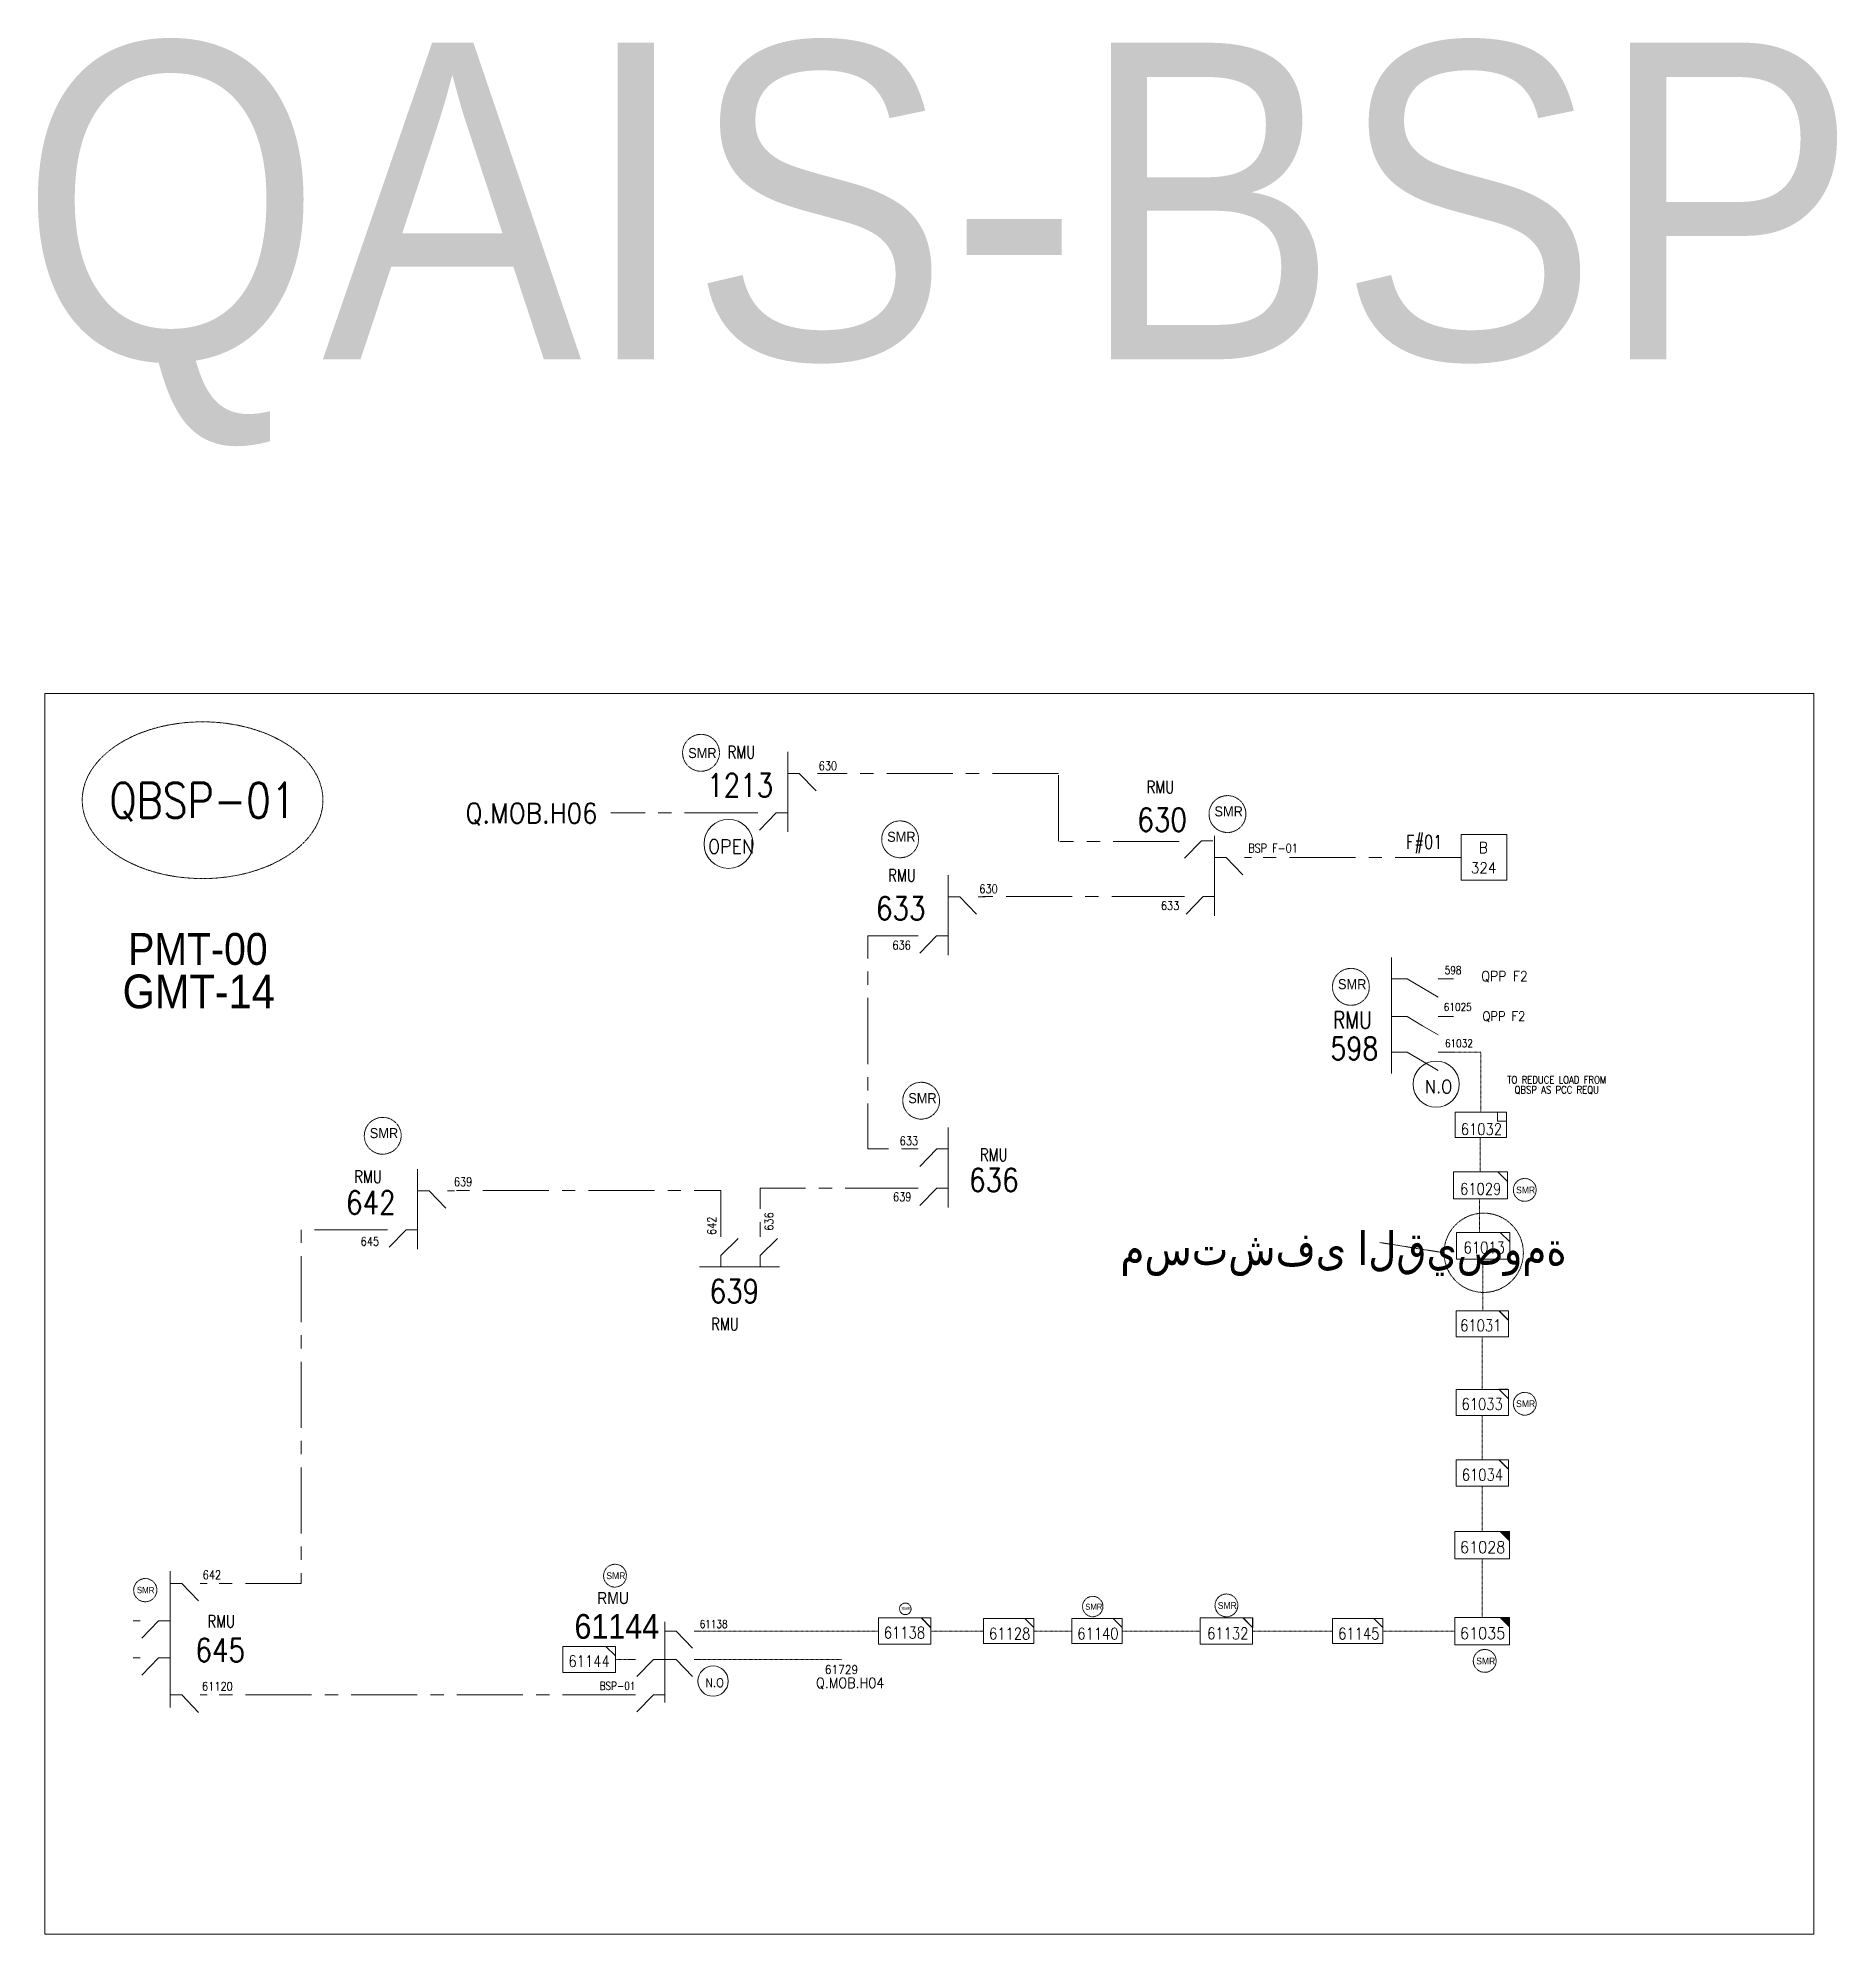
# Model space of a CAD drawing. Header units: metres. Extents: x 65984 to 144644, y -19036 to 23726.
# Drawn here: x 86613 to 88029, y 15095 to 16588 of the extents above; entities that cross this region are included whole.
import ezdxf
from ezdxf.enums import TextEntityAlignment as Align

# ---------------------------------------------------------------- set-up
doc = ezdxf.new("R2010")
doc.units = ezdxf.units.M
doc.header["$MEASUREMENT"] = 0
doc.linetypes.add('( Center )', pattern=[2, 1.25, -0.25, 0.25, -0.25])
doc.linetypes.add('DGN Style 3', pattern=[0.013877, 0, -0.013877])
doc.layers.get('0').update_dxf_attribs({"color": 95, "lineweight": 40})
for name, color, linetype, lineweight in [('ABS NUMBER', 112, 'Continuous', 30), ('d_eos', 111, 'Continuous', 40), ('d_eos no', 121, 'Continuous', 40), ('d_tf no', 6, 'Continuous', 40), ('d_ug cable', 95, 'Continuous', 40), ('d_village name', 7, 'Continuous', 40), ('FDR  1  16', 234, 'Continuous', 40), ('fedr no', 95, 'Continuous', 40), ('GRID STATION  04', 7, 'Continuous', 40), ('Level 37', 7, 'Continuous', 0), ('O H MAIN FEEDER', 4, 'Continuous', 100), ('SW N O', 114, 'Continuous', 30)]:
    doc.layers.add(name, color=color, linetype=linetype, lineweight=lineweight)
doc.styles.add('NASKHF', font='naskhf.shx', dxfattribs={"height": 8})
doc.styles.add('Style-Arial', font='arial.ttf')
doc.styles.add('Style-msdefault', font='msdefault.shx')
doc.styles.add('Style-simplex', font='simplex.shx')
doc.styles.add('Style-STANDARD', font='STANDARD.shx')

msp = doc.modelspace()

# ---------------------------------------------------------------- texts
at = {"layer": 'ABS NUMBER', "color": 2, "lineweight": 13, "style": 'Style-Arial', "width": 0.88}
msp.add_text('مستشفى القيصومة ', height=26.296, dxfattribs=at).set_placement((87465.4, 15648.2), align=Align.TOP_LEFT)
at = {"layer": 'd_eos no', "color": 7, "linetype": 'Continuous', "lineweight": 13, "style": 'Style-Arial', "width": 0.88}
for s, height, p in [('QAIS-BSP', 249.15, (86598.9, 16583.8)), ('PMT-00', 25.1, (86684.5, 15883.1)), ('GMT-14', 26.57, (86680.1, 15850.4))]:
    msp.add_text(s, height=height, dxfattribs=at).set_placement(p, align=Align.TOP_LEFT)
at = {"layer": 'd_eos no', "color": 2, "linetype": 'Continuous', "lineweight": 13, "style": 'Style-Arial', "width": 0.88}
msp.add_text('61144', height=19.49, dxfattribs=at).set_placement((87035.7, 15347.1), align=Align.TOP_LEFT)
at = {"layer": 'd_tf no', "color": 1, "linetype": 'Continuous', "lineweight": 40, "style": 'Style-msdefault', "width": 0.945946}
for height, p in [(7.96, (87125.2, 16028.7)), (7.96, (87539.4, 15982.8)), (7.96, (87281.8, 15962.8)), (7.96, (87636.6, 15846.8)), (7.96, (87298.4, 15757.1)), (7.96, (86874.6, 15729.6)), (5.34, (87776.8, 15683.5)), (5.34, (87776.8, 15515.3)), (5.34, (87060.8, 15379.9)), (5.34, (87542, 15356.5)), (2.43, (87293, 15352.6)), (5.34, (87745.4, 15312.8))]:
    msp.add_text('SMR', height=height, dxfattribs=at).set_placement(p, align=Align.TOP_LEFT)
at = {"layer": 'd_tf no', "color": 114, "linetype": 'Continuous', "lineweight": 13, "width": 0.909091}
for s, style, p in [('61032', 'Style-STANDARD', (87749.5, 15728.7)), ('61013', 'Style-STANDARD', (87751.7, 15635.5)), ('61031', 'Style-STANDARD', (87749, 15574.2)), ('61034', 'Style-STANDARD', (87750.3, 15456.7)), ('61028', 'Style-simplex', (87750.5, 15399.7)), ('61128', 'Style-STANDARD', (87378.2, 15331.7)), ('61145', 'Style-STANDARD', (87653, 15331.7)), ('61144', 'Style-STANDARD', (87047.2, 15310))]:
    msp.add_text(s, height=9.15, dxfattribs=dict(at, style=style)).set_placement(p, align=Align.MIDDLE_CENTER)
at = {"layer": 'd_tf no', "color": 2, "linetype": 'Continuous', "lineweight": 13, "width": 0.909091}
for s, style, p in [('61029', 'Style-STANDARD', (87748.9, 15681.7)), ('61033', 'Style-STANDARD', (87750.1, 15512.3)), ('61138', 'Style-STANDARD', (87295.4, 15332.4)), ('61140', 'Style-STANDARD', (87447.7, 15331.7)), ('61132', 'Style-STANDARD', (87549.9, 15331.8)), ('61035', 'Style-simplex', (87750.5, 15332))]:
    msp.add_text(s, height=9.15, dxfattribs=dict(at, style=style)).set_placement(p, align=Align.MIDDLE_CENTER)
at = {"layer": 'd_tf no', "color": 1, "linetype": 'Continuous', "lineweight": 13, "style": 'Style-msdefault', "width": 0.947368}
msp.add_text('SMR', height=4.79, dxfattribs=at).set_placement((87437.7, 15355.2), align=Align.TOP_LEFT)
at = {"layer": 'd_tf no', "color": 7, "linetype": 'Continuous', "lineweight": 13, "ltscale": 1.44, "style": 'Style-simplex', "width": 0.909091}
msp.add_text('61729', height=6.76, dxfattribs=at).set_placement((87245.9, 15303.4), align=Align.MIDDLE_CENTER)
at = {"layer": 'd_tf no', "color": 2, "linetype": 'Continuous', "lineweight": 13, "ltscale": 0.791085, "insert": (87808.8, 15763.3), "char_height": 5.902, "attachment_point": 5, "line_spacing_factor": 0.8, "style": 'Style-STANDARD'}
msp.add_mtext('\\H1x;\\W0.909091;TO REDUCE LOAD FROM\\PQBSP AS PCC REQU', dxfattribs=at)
at = {"layer": 'd_tf no', "color": 2, "lineweight": 13, "insert": (86691.3, 15368.5), "char_height": 5.036, "attachment_point": 1, "style": 'NASKHF'}
msp.add_mtext('\\Fmsdefault;\\H1x;\\W0.925;SMR\\P', dxfattribs=at)
at = {"layer": 'fedr no', "color": 6, "linetype": 'Continuous', "lineweight": 13, "style": 'Style-STANDARD', "width": 0.909091}
msp.add_text('QBSP-01', height=27.57, dxfattribs=at).set_placement((86743, 15987.6), align=Align.MIDDLE_CENTER)
at = {"layer": 'fedr no', "color": 6, "linetype": 'Continuous', "lineweight": 13, "attachment_point": 5, "style": 'Style-STANDARD'}
for s, insert, char_height in [('Q.MOB.H06', (87001.9, 15976.6), 15.57), ('\\H0.792701x;Q.MOB.H04', (87252.7, 15292.5), 10.164)]:
    msp.add_mtext(s, dxfattribs=dict(at, insert=insert, char_height=char_height))
at = {"layer": 'GRID STATION  04', "color": 114, "linetype": 'Continuous', "lineweight": 13, "style": 'Style-STANDARD', "width": 0.866667}
msp.add_text('F#01', height=10.74, dxfattribs=at).set_placement((87704.5, 15954.8), align=Align.MIDDLE_CENTER)
at = {"layer": 'GRID STATION  04', "color": 114, "linetype": 'Continuous', "lineweight": 13, "style": 'Style-STANDARD'}
for s, p in [('B', (87751, 15950.3)), ('324', (87751.2, 15934.4))]:
    msp.add_text(s, height=8.59, dxfattribs=at).set_placement(p, align=Align.MIDDLE_CENTER)
at = {"layer": 'Level 37', "color": 2, "linetype": 'Continuous', "lineweight": 13, "style": 'Style-STANDARD'}
for s, height, width, p in [('RMU', 9.73, 0.854701, (87167.1, 16025.4)), ('1213', 18.3, 0.909091, (87166.1, 15999.4)), ('RMU', 9.73, 0.854701, (87496.9, 15997.9)), ('630', 18.3, 0.909091, (87498.2, 15972.2)), ('RMU', 9.73, 0.854701, (87293.5, 15928.5)), ('633', 18.3, 0.909091, (87292.5, 15902.5)), ('598', 17.7, 0.909091, (87649.5, 15792.2)), ('RMU', 9.73, 0.854701, (87365.7, 15708.5)), ('RMU', 9.73, 0.854701, (86873.3, 15691.2)), ('642', 18.3, 0.909091, (86875.4, 15670.9))]:
    msp.add_text(s, height=height, dxfattribs=dict(at, width=width)).set_placement(p, align=Align.MIDDLE_CENTER)
at = {"layer": 'Level 37', "color": 7, "linetype": 'Continuous', "lineweight": 13, "style": 'Style-STANDARD'}
for s, height, width, p in [('630', 6.8, 0.909091, (87235.2, 16014.7)), ('BSP F-01', 6.8, 0.909091, (87585.5, 15949.9)), ('630', 6.8, 0.909091, (87361.6, 15917.8)), ('633', 6.8, 0.909091, (87504.5, 15904.6)), ('636', 6.8, 0.909091, (87293.2, 15873.5)), ('598', 6.19, 0.909091, (87727.2, 15853.8)), ('61025', 6.19, 0.909091, (87730.9, 15824.8)), ('61032', 6.19, 0.909091, (87731.8, 15796.3)), ('639', 6.8, 0.909091, (86948, 15687.3)), ('639', 6.8, 0.909091, (87293.7, 15675.4)), ('645', 6.8, 0.909091, (86874.7, 15640.4)), ('639', 18.3, 0.909091, (87161.6, 15601.2)), ('RMU', 9.73, 0.854701, (87154.2, 15575.3)), ('642', 6.8, 0.909091, (86750.4, 15378)), ('RMU', 9.73, 0.854701, (86757.7, 15341.3)), ('61138', 6.19, 0.909091, (87145.2, 15339.2)), ('645', 18.3, 0.909091, (86756.9, 15318.7)), ('61120', 6.8, 0.909091, (86754.7, 15290.2))]:
    msp.add_text(s, height=height, dxfattribs=dict(at, width=width)).set_placement(p, align=Align.MIDDLE_CENTER)
at = {"layer": 'Level 37', "color": 6, "linetype": 'Continuous', "lineweight": 13, "ltscale": 0.81, "style": 'Style-simplex', "width": 0.909091}
msp.add_text('QPP F2', height=7.95, dxfattribs=at).set_placement((87767.7, 15849.1), align=Align.MIDDLE_CENTER)
at = {"layer": 'Level 37', "color": 2, "linetype": 'Continuous', "lineweight": 13, "ltscale": 1.230931, "style": 'Style-STANDARD', "width": 0.854701}
msp.add_text('RMU', height=13.59, dxfattribs=at).set_placement((87648, 15814.6), align=Align.MIDDLE_CENTER)
at = {"layer": 'Level 37', "color": 6, "linetype": 'Continuous', "lineweight": 13, "ltscale": 0.798305, "style": 'Style-simplex', "width": 0.909091}
msp.add_text('QPP F2', height=7.34, dxfattribs=at).set_placement((87767.2, 15817.6), align=Align.MIDDLE_CENTER)
at = {"layer": 'Level 37', "color": 7, "linetype": 'Continuous', "lineweight": 13, "style": 'Style-STANDARD', "width": 0.909091}
for s, height, rotation, p in [('633', 6.8, 0.0075, (87298.9, 15719.5)), ('642', 6.8, 89.9925, (87143.7, 15652.7)), ('636', 6.8, 90, (87188.8, 15656)), ('BSP-01', 6.19, 0.0005, (87069.6, 15290.6))]:
    msp.add_text(s, height=height, rotation=rotation, dxfattribs=at).set_placement(p, align=Align.MIDDLE_CENTER)
at = {"layer": 'Level 37', "color": 2, "linetype": 'Continuous', "lineweight": 13, "style": 'Style-STANDARD', "width": 0.909091}
msp.add_text('636', height=18.3, rotation=360, dxfattribs=at).set_placement((87365.8, 15688.7), align=Align.MIDDLE_CENTER)
at = {"layer": 'Level 37', "color": 2, "linetype": 'Continuous', "lineweight": 13, "style": 'Style-msdefault', "width": 0.86}
msp.add_text('RMU', height=9.55, rotation=0.0004, dxfattribs=at).set_placement((87078.6, 15364.5), align=Align.TOP_RIGHT)

# ---------------------------------------------------------------- blocks, each defined once
blk = doc.blocks.new('*U1292')
at = {"layer": 'd_eos', "color": 2, "linetype": 'Continuous', "lineweight": 13, "ltscale": 1.243946}
for p, q in [((-0.01, -16.17), (-0.01, 16.15)), ((-12.1, 7.43), (-14.92, 7.43)), ((-4.66, 7.43), (-11.45, 0.43)), ((-0.01, 7.43), (-4.66, 7.43)), ((-0.01, -8.42), (4.64, -8.42)), ((4.64, -8.42), (11.44, -15.43)), ((12.09, -8.42), (14.91, -8.42))]:
    blk.add_line(p, q, dxfattribs=at)
blk = doc.blocks.new('TF_1_3')
at = {"layer": 'd_village name', "color": 0, "linetype": 'Continuous', "lineweight": -2, "ltscale": 500}
blk.add_line((3150, 2475), (4950, 675), dxfattribs=at)
blk.add_3dface([(-5050, 2475), (4950, 2475), (4950, -2525), (-5050, -2525)], dxfattribs=at)
blk = doc.blocks.new('SS_1_2')
at = {"layer": 'd_village name', "color": 0, "linetype": 'ByBlock', "lineweight": -2, "ltscale": 500, "flags": 128}
blk.add_lwpolyline([(3475, 2125), (5225, 2125), (5225, 375)], close=True, dxfattribs=at)
at = {"layer": 'd_village name', "color": 0, "linetype": 'ByBlock', "lineweight": -2, "ltscale": 500, "extrusion": (0, 0, -1)}
blk.add_solid([(-3475, 2125), (-5225, 2125), (-5225, 375)], dxfattribs=at)
at = {"layer": 'd_village name', "color": 0, "linetype": 'ByBlock', "lineweight": -2, "ltscale": 500}
blk.add_3dface([(-4775, 2125), (5225, 2125), (5225, -2875), (-4775, -2875)], dxfattribs=at)
blk = doc.blocks.new('TF_1_4')
at = {"color": 0, "linetype": 'ByBlock', "lineweight": -2, "ltscale": 500}
blk.add_line((3150, 2475), (4950, 675), dxfattribs=at)
blk.add_3dface([(-5050, 2475), (4950, 2475), (4950, -2525), (-5050, -2525)], dxfattribs=at)
blk = doc.blocks.new('TF3_3_2')
at = {"layer": 'd_village name', "color": 0, "linetype": 'Continuous', "lineweight": -2, "ltscale": 500}
for p, q in [((5650, 4500), (9150, 4500)), ((9150, 4500), (9150, 1000))]:
    blk.add_line(p, q, dxfattribs=at)
at = {"layer": 'd_village name', "color": 0, "linetype": 'Continuous', "lineweight": -2, "ltscale": 500, "flags": 128}
blk.add_lwpolyline([(9150, 1000), (5650, 1000), (5650, 4500)], dxfattribs=at)
at = {"layer": 'd_village name', "color": 0, "linetype": 'Continuous', "lineweight": -2, "ltscale": 500}
blk.add_3dface([(-10850, 4500), (9150, 4500), (9150, -5500), (-10850, -5500)], dxfattribs=at)
blk = doc.blocks.new('*U1293')
at = {"layer": 'd_eos', "color": 2, "linetype": 'Continuous', "lineweight": 13, "ltscale": 1.369164}
for p, q in [((-29.4, 54.9), (-29.3, -54.9)), ((-29.4, 34.8), (-14.7, 34.8)), ((-14.7, 34.8), (14.7, 17.4)), ((14.7, 34.8), (29.4, 34.8)), ((-29.3, -1), (-14.7, -1)), ((-14.7, -1), (0, -9.7)), ((0, -9.7), (14.7, -18.4)), ((14.7, -1), (29.4, -1)), ((-29.3, -34.7), (-14.7, -34.7)), ((-14.7, -34.7), (0, -43.4)), ((14.7, -34.7), (29.4, -34.7)), ((0, -43.4), (14.7, -52.1))]:
    blk.add_line(p, q, dxfattribs=at)
blk = doc.blocks.new('*U4267')
at = {"layer": 'SW N O', "color": 151, "lineweight": 13, "ltscale": 0.426762}
blk.add_circle((0, 0), 16.8, dxfattribs=at)
at = {"layer": 'SW N O', "color": 151, "lineweight": 13, "insert": (1.7, -1.8), "char_height": 9.6, "attachment_point": 5, "line_spacing_factor": 0.6, "style": 'Style-STANDARD'}
blk.add_mtext('OPEN', dxfattribs=at)
blk = doc.blocks.new('*U4285')
at = {"layer": 'SW N O', "color": 3, "lineweight": 13, "ltscale": 0.426762}
blk.add_circle((0, 0), 16.8, dxfattribs=at)
at = {"layer": 'SW N O', "color": 3, "lineweight": 13, "insert": (1.7, -1.8), "char_height": 9.6, "attachment_point": 5, "line_spacing_factor": 0.6, "style": 'Style-STANDARD'}
blk.add_mtext('N.O', dxfattribs=at)
blk = doc.blocks.new('*U4286')
at = {"layer": 'SW N O', "color": 3, "lineweight": 13, "ltscale": 0.426762}
blk.add_circle((0, 0), 16.8, dxfattribs=at)
at = {"layer": 'SW N O', "color": 3, "lineweight": 13, "insert": (1.7, -1.8), "char_height": 9.6, "attachment_point": 5, "line_spacing_factor": 0.6, "style": 'Style-STANDARD'}
blk.add_mtext('N.O', dxfattribs=at)

# ---------------------------------------------------------------- linework, layer by layer
at = {"color": 114, "linetype": 'DGN Style 3', "lineweight": 13}
msp.add_line((87078.3, 15311.3), (87067.9, 15311.3), dxfattribs=at)
at = {"color": 114, "linetype": 'DGN Style 3', "lineweight": 13, "flags": 128}
msp.add_lwpolyline([(87763.1, 15585.8), (87770.8, 15585.8), (87770.8, 15578.1)], close=True, dxfattribs=at)
at = {"color": 2, "linetype": 'DGN Style 3', "lineweight": 13, "flags": 128}
msp.add_lwpolyline([(87763.1, 15524), (87770.8, 15524), (87770.8, 15516.3)], close=True, dxfattribs=at)
at = {"color": 2, "linetype": 'Continuous', "lineweight": 13, "ltscale": 1.057294, "flags": 128}
msp.add_lwpolyline([(87308.6, 15344), (87316.3, 15344), (87316.3, 15336.3)], close=True, dxfattribs=at)
at = {"color": 2, "linetype": 'Continuous', "lineweight": 13, "ltscale": 1.083756, "flags": 128}
msp.add_lwpolyline([(87561.8, 15344), (87569.5, 15344), (87569.5, 15336.3)], close=True, dxfattribs=at)
at = {"layer": 'd_eos', "color": 2, "linetype": 'Continuous', "lineweight": 13, "ltscale": 1.243946}
for p, q in [((87529.1, 15955.6), (87515.8, 15942)), ((87538.1, 15955.6), (87529.1, 15955.6)), ((87329.8, 15667.1), (87329.8, 15730.1)), ((87306.3, 15713.1), (87300.8, 15713.1)), ((87320.8, 15713.1), (87307.5, 15699.4)), ((87329.8, 15713.1), (87320.8, 15713.1)), ((87306.3, 15682.2), (87300.8, 15682.2)), ((87320.8, 15682.2), (87307.5, 15668.5)), ((87329.8, 15682.2), (87320.8, 15682.2)), ((86717.5, 15273.6), (86717.5, 15380.8)), ((86717.5, 15371.1), (86726.6, 15371.1)), ((86726.6, 15371.1), (86739.8, 15357.4)), ((86741.1, 15371.1), (86746.6, 15371.1)), ((86693.9, 15341.8), (86688.4, 15341.8)), ((86708.4, 15341.8), (86695.2, 15328.2)), ((86717.5, 15341.8), (86708.4, 15341.8)), ((86693.9, 15312.6), (86688.4, 15312.6)), ((86708.4, 15312.6), (86695.2, 15299)), ((86717.5, 15312.6), (86708.4, 15312.6)), ((86717.5, 15283.4), (86726.6, 15283.4)), ((86726.6, 15283.4), (86739.8, 15269.7)), ((86741.1, 15283.4), (86746.6, 15283.4))]:
    msp.add_line(p, q, dxfattribs=at)
at = {"layer": 'd_eos', "color": 7, "linetype": 'Continuous', "lineweight": 13, "ltscale": 1.243946}
for p, q in [((87151, 15643.9), (87151, 15649.4)), ((87151, 15629.4), (87164.6, 15642.7)), ((87181.9, 15643.9), (87181.9, 15649.4)), ((87181.9, 15629.4), (87195.5, 15642.7)), ((87151, 15620.4), (87151, 15629.4)), ((87181.9, 15620.4), (87181.9, 15629.4)), ((87197, 15620.4), (87134, 15620.4))]:
    msp.add_line(p, q, dxfattribs=at)
at = {"layer": 'd_eos', "color": 2, "linetype": 'Continuous', "lineweight": 13, "ltscale": 1.219067}
for p, q in [((87106.8, 15277.5), (87106.8, 15341)), ((87106.8, 15333.7), (87115.7, 15333.7)), ((87115.7, 15333.7), (87128.6, 15320.3)), ((87129.9, 15333.7), (87135.3, 15333.7)), ((87083.7, 15311.3), (87078.3, 15311.3)), ((87097.9, 15311.3), (87084.9, 15297.9)), ((87106.8, 15311.3), (87097.9, 15311.3)), ((87106.8, 15311.3), (87115.7, 15311.3)), ((87115.7, 15311.3), (87128.7, 15297.9)), ((87129.9, 15311.3), (87135.3, 15311.3)), ((87083.7, 15283.4), (87078.3, 15283.4)), ((87097.9, 15283.4), (87084.9, 15270)), ((87106.8, 15283.4), (87097.9, 15283.4))]:
    msp.add_line(p, q, dxfattribs=at)
at = {"layer": 'd_ug cable', "color": 114, "linetype": 'DGN Style 3', "lineweight": 13}
for p, q in [((87748.5, 15722.1), (87748.5, 15694.9)), ((87748, 15674), (87748, 15647.5)), ((87750.7, 15626.5), (87750.7, 15585.8)), ((87750.2, 15344.5), (87750.2, 15390.6)), ((87316.3, 15333.7), (87357.5, 15333.7)), ((87397.2, 15333.7), (87427.1, 15333.7)), ((87466.7, 15333.7), (87528.2, 15333.7)), ((87569.5, 15333.7), (87632.3, 15333.7))]:
    msp.add_line(p, q, dxfattribs=at)
at = {"layer": 'd_ug cable', "color": 6, "linetype": 'DGN Style 3', "lineweight": 13}
msp.add_line((87720.1, 15631.4), (87669.6, 15639.5), dxfattribs=at)
at = {"layer": 'd_ug cable', "color": 114, "linetype": 'DGN Style 3', "lineweight": 13, "flags": 128}
for points in [[(87727.7, 15789.3), (87749.1, 15789.3), (87749.1, 15742.2)], [(87750.2, 15565.2), (87750.2, 15524)], [(87750.2, 15503.3), (87750.2, 15468.4)], [(87750.2, 15447.7), (87750.2, 15412.2)], [(87275, 15333.7), (87135.3, 15333.7)], [(87672, 15333.7), (87672, 15333.7), (87728.7, 15333.7)]]:
    msp.add_lwpolyline(points, dxfattribs=at)
msp.add_lwpolyline([(87763.1, 15468.4), (87770.8, 15468.4), (87770.8, 15460.7)], close=True, dxfattribs=at)
at = {"layer": 'd_ug cable', "color": 1, "linetype": 'DGN Style 3', "lineweight": 13, "flags": 128}
msp.add_lwpolyline([(87245.8, 15311.3), (87135.3, 15311.3)], dxfattribs=at)
at = {"layer": 'd_ug cable', "color": 2, "linetype": 'DGN Style 3', "lineweight": 13}
for centre, radius in [((87135.3, 16024.9), 14.5), ((87549.6, 15976.7), 14.5), ((87292, 15956.8), 14.5), ((87646.8, 15840.7), 14.5), ((87308.6, 15751.1), 14.5), ((86884.8, 15723.5), 14.5), ((87783.6, 15680.9), 8.98), ((87783.6, 15512.6), 8.98), ((87067.6, 15377.3), 8.98), ((87443.6, 15353), 8.03), ((87548.8, 15353.9), 8.98), ((87296.1, 15351.2), 4.56), ((87752.1, 15310.2), 8.98)]:
    msp.add_circle(centre, radius, dxfattribs=at)
at = {"layer": 'd_ug cable', "color": 6, "linetype": 'DGN Style 3', "lineweight": 13}
msp.add_circle((87751.3, 15631.4), 31.2, dxfattribs=at)
at = {"layer": 'd_ug cable', "color": 1, "linetype": 'DGN Style 3', "lineweight": 13}
msp.add_circle((86697.9, 15365.9), 9.14, dxfattribs=at)
at = {"layer": 'FDR  1  16', "color": 114, "linetype": '( Center )', "lineweight": 13, "ltscale": 41.581946}
for p, q in [((87416.6, 16008.6), (87230.8, 16008.6)), ((87416.6, 15955.4), (87416.6, 16008.6)), ((87174.4, 15977.7), (87064.2, 15977.7)), ((87511.7, 15955), (87417.6, 15955)), ((87733.6, 15942.6), (87568.1, 15942.6)), ((87510.5, 15911.7), (87357.2, 15911.7))]:
    msp.add_line(p, q, dxfattribs=at)
at = {"layer": 'FDR  1  16', "color": 114, "linetype": '( Center )', "lineweight": 13, "ltscale": 41.581946, "flags": 128}
for points in [[(87300.8, 15880.8), (87266.5, 15880.8), (87266.5, 15713.1), (87300.8, 15713.1)], [(87151, 15649.4), (87151, 15680.3), (86940.4, 15680.3), (86940.4, 15680.3)], [(87300.8, 15682.2), (87181.9, 15682.2), (87181.9, 15649.4)], [(86883.1, 15649.4), (86820.5, 15649.4), (86820.5, 15371.1), (86746.6, 15371.1)], [(87078.3, 15283.4), (86876.7, 15283.4), (86876.7, 15283.4), (86746.5, 15283.4)]]:
    msp.add_lwpolyline(points, dxfattribs=at)
at = {"layer": 'fedr no', "color": 82, "linetype": 'DGN Style 3', "lineweight": 13, "true_color": 0x1dc70e}
msp.add_ellipse((86743, 15987.6), major_axis=(94.7, 0), ratio=0.651175, dxfattribs=at)
at = {"layer": 'GRID STATION  04', "color": 114, "linetype": 'Continuous', "lineweight": 13, "ltscale": 1.147662, "flags": 128}
msp.add_lwpolyline([(87769.4, 15960.5), (87733.6, 15960.5), (87733.6, 15924.7), (87769.4, 15924.7)], close=True, dxfattribs=at)
at = {"layer": 'O H MAIN FEEDER', "color": 140, "lineweight": 13, "ltscale": 0.498271, "flags": 128}
msp.add_lwpolyline([(86618.9, 16071.6), (88011, 16071.6), (88011, 15095.2), (86618.9, 15095.2)], close=True, dxfattribs=at)

# ---------------------------------------------------------------- block references
at = {"color": 114, "linetype": 'Continuous', "lineweight": 13, "ltscale": 1.065686, "xscale": 0.002012297579048614, "yscale": 0.002012297579048614, "zscale": 0.002377878437515132, "rotation": 359.9999999999999}
msp.add_blockref('TF3_3_2', (87750.8, 15733.1), dxfattribs=at)
at = {"color": 2, "linetype": 'Continuous', "lineweight": 13, "ltscale": 1.10624, "xscale": 0.004259387094427709, "yscale": 0.004259387094427709, "zscale": 0.004756974660543366}
msp.add_blockref('TF_1_3', (87749, 15684.7), dxfattribs=at)
at = {"color": 114, "linetype": 'Continuous', "lineweight": 13, "ltscale": 1.096416, "xscale": 0.004200006701622866, "yscale": 0.004200006701622866, "zscale": 0.004756974660543366}
msp.add_blockref('TF_1_3', (87751, 15637.1), dxfattribs=at)
at = {"color": 114, "linetype": 'Continuous', "lineweight": 13, "ltscale": 1.083756, "xscale": 0.004128532071301084, "yscale": 0.004128532071301084, "zscale": 0.004756974660543366}
for p in [(87750.4, 15575.6), (87750.4, 15458.2), (87047.5, 15311.4)]:
    msp.add_blockref('TF_1_3', p, dxfattribs=at)
at = {"color": 2, "linetype": 'Continuous', "lineweight": 13, "ltscale": 1.083756, "xscale": 0.004128532071301084, "yscale": 0.004128532071301084, "zscale": 0.004756974660543366}
for p in [(87750.4, 15513.7), (87549, 15333.8)]:
    msp.add_blockref('TF_1_3', p, dxfattribs=at)
at = {"color": 114, "linetype": 'Continuous', "lineweight": 13, "ltscale": 1.113762, "xscale": 0.004304087001545882, "yscale": 0.004304087001545882, "zscale": 0.004756974660543366}
msp.add_blockref('SS_1_2', (87749.2, 15403), dxfattribs=at)
at = {"color": 2, "linetype": 'Continuous', "lineweight": 13, "ltscale": 1.057294, "zscale": 0.004756974660543366}
for name, p, xscale, yscale in [('TF_1_4', (87295.8, 15333.8), 0.004128532071301084, 0.004128532071301084), ('TF_1_3', (87447.1, 15333.8), 0.003965278897282711, 0.003965278897282711)]:
    msp.add_blockref(name, p, dxfattribs=dict(at, xscale=xscale, yscale=yscale))
at = {"color": 114, "linetype": 'Continuous', "lineweight": 13, "ltscale": 1.057294, "xscale": 0.003965278897282711, "yscale": 0.003965278897282711, "zscale": 0.004756974660543366}
for p in [(87377.6, 15333.8), (87652.4, 15333.8)]:
    msp.add_blockref('TF_1_3', p, dxfattribs=at)
at = {"color": 2, "linetype": 'Continuous', "lineweight": 13, "ltscale": 1.113762, "xscale": 0.004304087001545882, "yscale": 0.004304087001545882, "zscale": 0.004756974660543366}
msp.add_blockref('SS_1_2', (87749.2, 15335.3), dxfattribs=at)
at = {"layer": 'd_eos', "color": 2, "linetype": 'Continuous', "lineweight": 13, "ltscale": 1.243946, "extrusion": (0, 0, -1), "xscale": 1.948717100000001, "yscale": 1.948717100000001, "zscale": 1.948717100000001}
for p in [(-87203.5, 15994.1), (-87539.5, 15928.1), (-87329.8, 15897.2), (-86912.2, 15665.8)]:
    msp.add_blockref('*U1292', p, dxfattribs=at)
at = {"layer": 'd_eos', "color": 2, "linetype": 'Continuous', "lineweight": 13, "ltscale": 1.369164, "xscale": 0.8316389266684207, "yscale": 0.8316389266684207, "zscale": 0.8316389266684207}
msp.add_blockref('*U1293', (87703.2, 15818.2), dxfattribs=at)
at = {"layer": 'SW N O', "color": 151, "lineweight": 13, "xscale": 1.150558205539288, "yscale": 1.150558205539288, "zscale": 1.150558205539288}
msp.add_blockref('*U4267', (87157, 15953.2), dxfattribs=at)
at = {"layer": 'SW N O', "color": 3, "lineweight": 13}
for name, p, xscale, yscale, zscale in [('*U4286', (87713.9, 15764.1), 1.080976294114764, 1.080976294114764, 1.080976294114764), ('*U4285', (87144.8, 15294.3), 0.7093953702088569, 0.7093953702088569, 0.7093953702088569)]:
    msp.add_blockref(name, p, dxfattribs=dict(at, xscale=xscale, yscale=yscale, zscale=zscale))

msp.set_redraw_order([(e.dxf.handle, doc.entitydb.next_handle()) for e in msp.query("TEXT MTEXT ATTDEF DIMENSION ARC_DIMENSION")])  # texts and dimensions are drawn at this point

doc.saveas('drawing.dxf')
